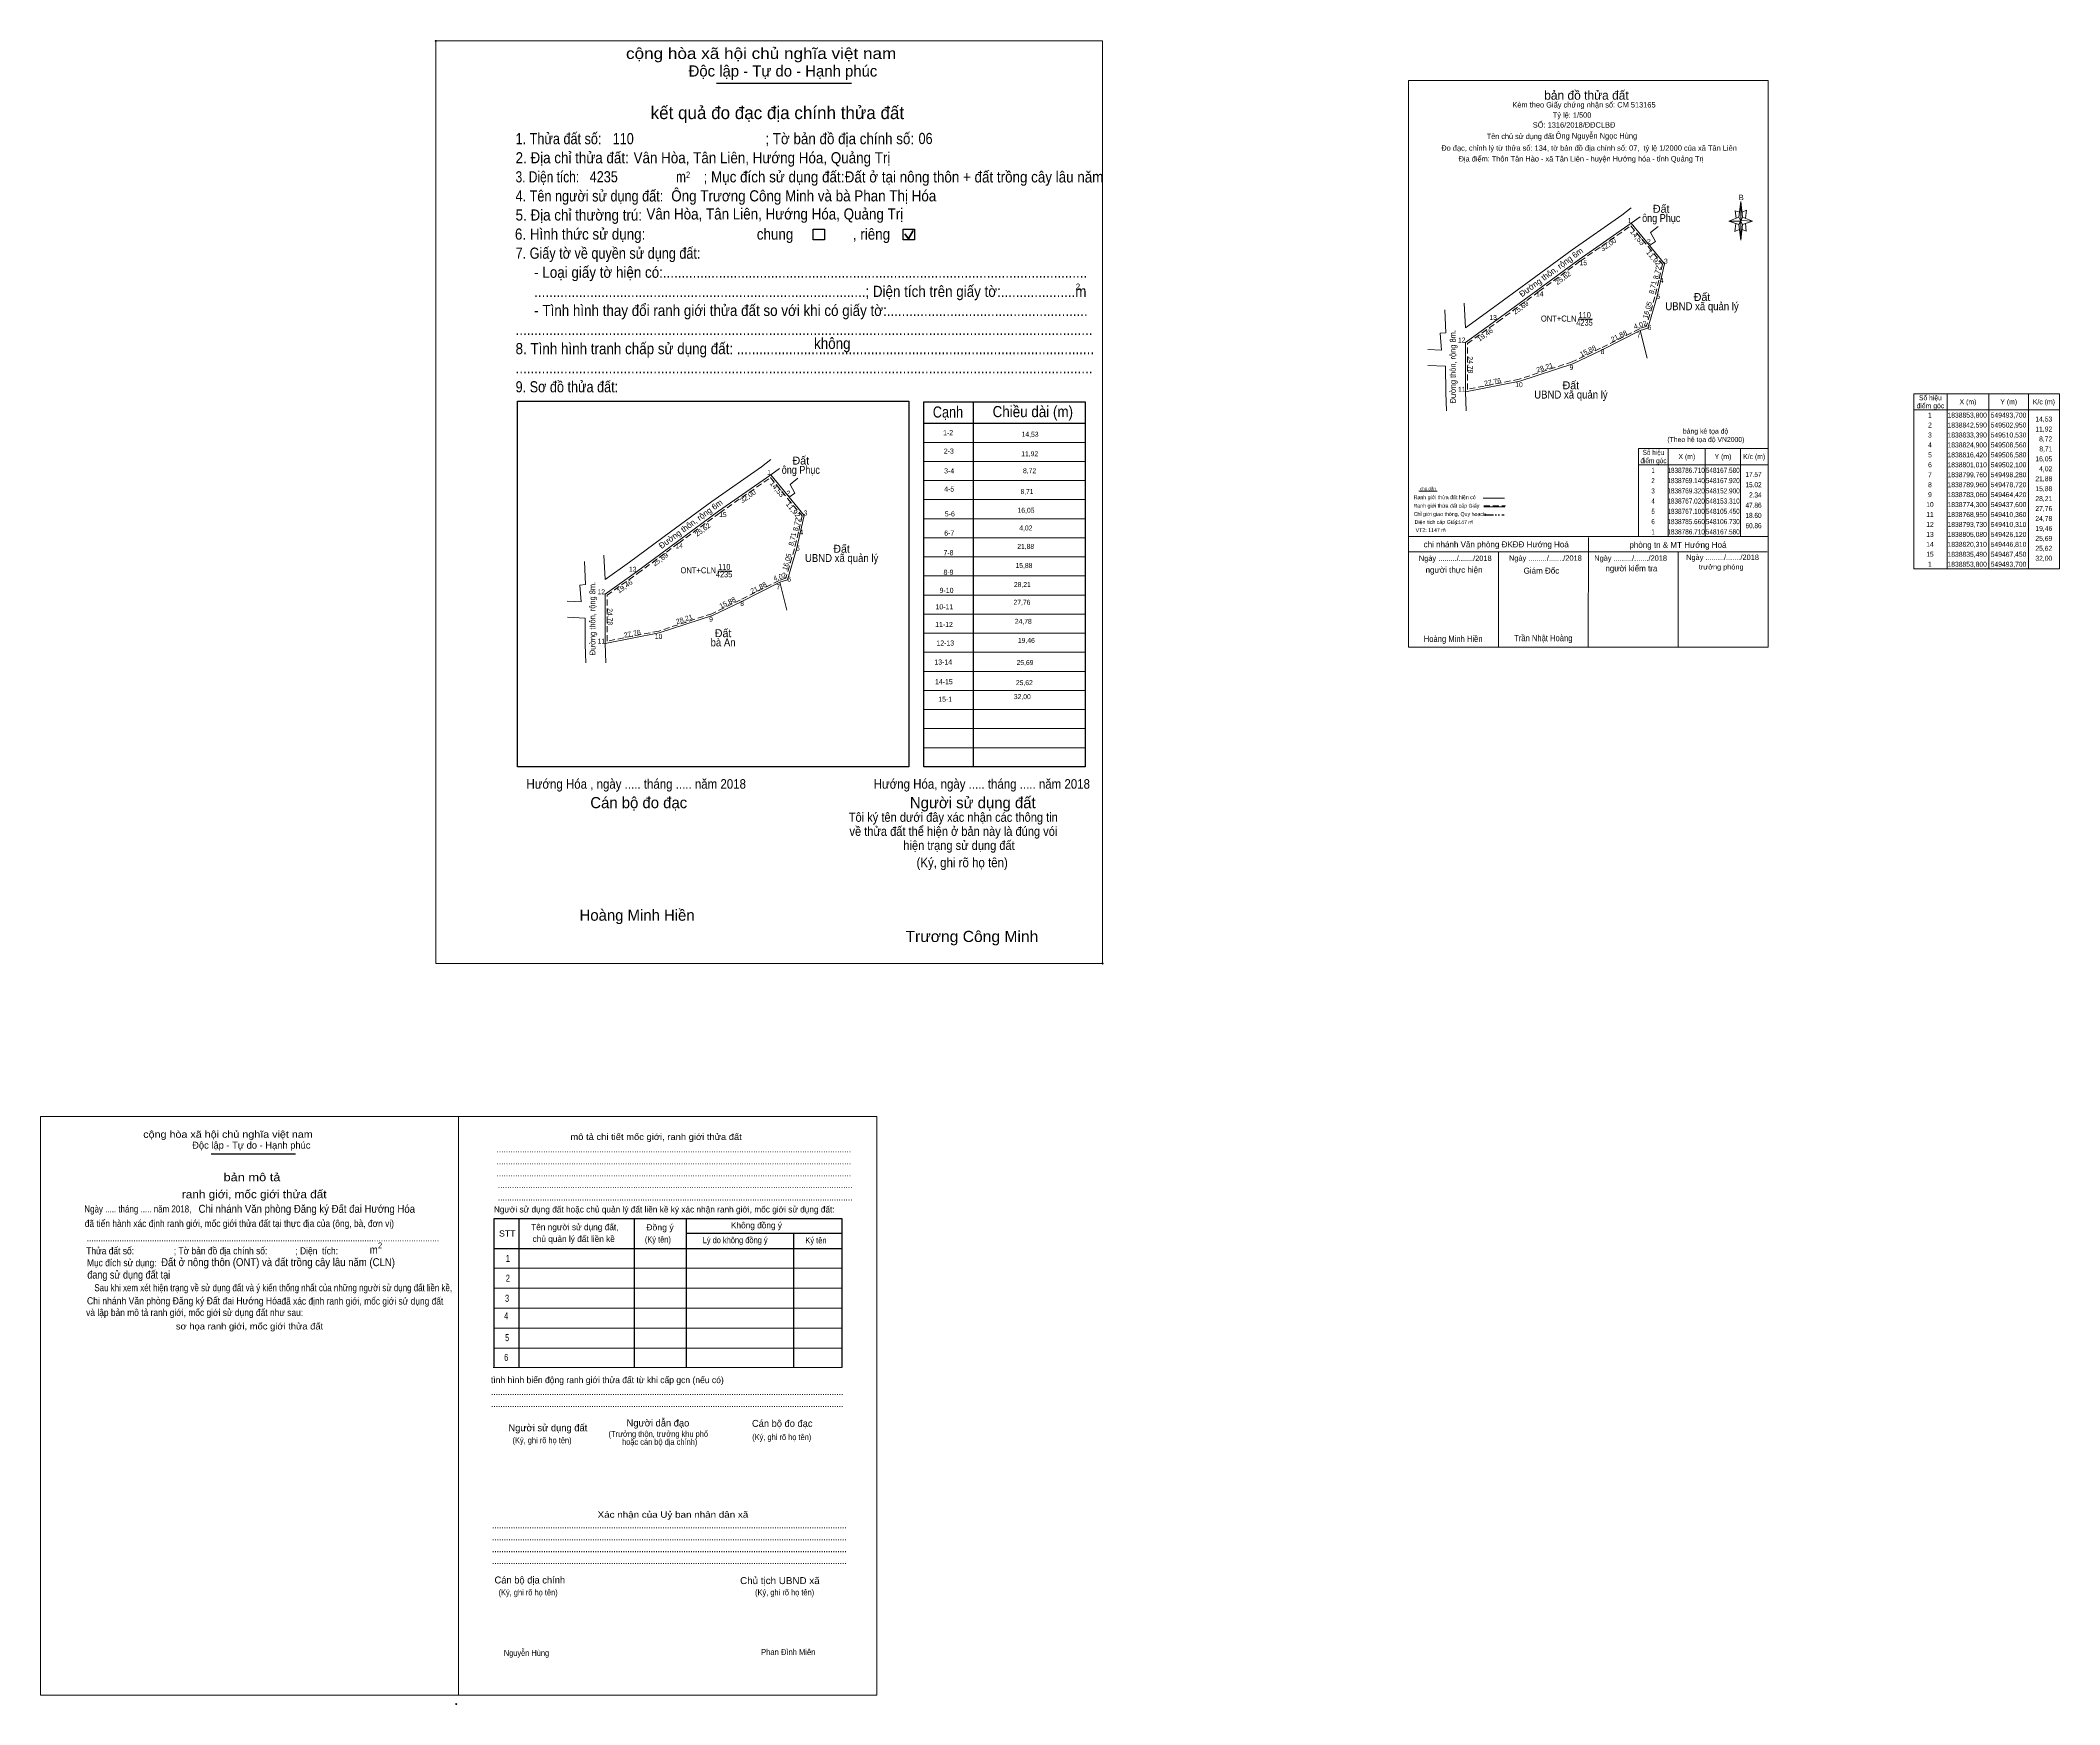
# Model space of a CAD drawing. Header units: metres. Extents: x 548693 to 549709, y 1838109 to 1838946.
import ezdxf
from ezdxf.enums import TextEntityAlignment as Align

# ---------------------------------------------------------------- set-up
doc = ezdxf.new("R2010")
doc.units = ezdxf.units.M
doc.header["$PDMODE"] = 32
doc.header["$PDSIZE"] = 0.5
doc.linetypes.add('DASH_DOUBLE_DOT', pattern=[9.2, 5, -1.2, 0.3, -1.2, 0.3, -1.2])
doc.linetypes.add('MEDIUM_DASHED', pattern=[4.5, 3, -1.5])
for name, color, linetype, lineweight in [('1', 7, 'MEDIUM_DASHED', 13), ('10', 7, 'Continuous', 13), ('15', 7, 'Continuous', 13), ('17', 7, 'Continuous', 13), ('18', 7, 'Continuous', 13), ('23', 7, 'Continuous', 13), ('28', 7, 'Continuous', 13), ('32', 7, 'Continuous', 13), ('6', 7, 'Continuous', 13), ('63', 7, 'Continuous', 13), ('7', 7, 'Continuous', 13), ('9', 7, 'Continuous', 13)]:
    doc.layers.add(name, color=color, linetype=linetype, lineweight=lineweight)
for name, color, linetype in [('25', 7, 'Continuous'), ('30', 7, 'Continuous'), ('61', 7, 'Continuous')]:
    doc.layers.add(name, color=color, linetype=linetype)

msp = doc.modelspace()

# ---------------------------------------------------------------- linework, layer by layer
at = {"layer": '1'}
for points in [[(549493.52, 1838852.45), (549502.18, 1838841.95), (549509.44, 1838833.14), (549507.59, 1838825.13), (549505.61, 1838816.67), (549501.29, 1838801.8), (549497.9, 1838800.69), (549478.28, 1838790.86), (549464.05, 1838783.99), (549437.35, 1838775.27), (549411.36, 1838770.17), (549411.31, 1838793.22), (549426.71, 1838804.27), (549447.4, 1838819.5), (549468.03, 1838834.68)], [(549060.64, 1838725.81), (549069.3, 1838715.31), (549076.56, 1838706.5), (549074.71, 1838698.49), (549072.73, 1838690.03), (549068.41, 1838675.16), (549065.02, 1838674.05), (549045.4, 1838664.22), (549031.17, 1838657.35), (549004.47, 1838648.63), (548978.48, 1838643.53), (548978.43, 1838666.58), (548993.83, 1838677.63), (549014.52, 1838692.86), (549035.15, 1838708.04)]]:
    msp.add_lwpolyline(points, close=True, dxfattribs=at)
at = {"layer": '10'}
for points in [[(549507.34, 1838852.1), (549503.46, 1838849.04), (549505.86, 1838844.55), (549502.95, 1838842.59)], [(549074.46, 1838725.46), (549070.58, 1838722.4), (549072.98, 1838717.91), (549070.07, 1838715.95)]]:
    msp.add_lwpolyline(points, dxfattribs=at)
at = {"layer": '15'}
for p, q in [((549391.33, 1838790.24), (549398.31, 1838789.88)), ((549391.37, 1838782.23), (549400.34, 1838781.77)), ((548958.45, 1838663.6), (548965.43, 1838663.24)), ((548958.49, 1838655.59), (548967.46, 1838655.13))]:
    msp.add_line(p, q, dxfattribs=at)
at = {"layer": '17'}
for p, q in [((549472.13, 1838640.38), (549472.17, 1838695.62)), ((549426.89, 1838640.42), (549426.93, 1838688.5)), ((549517.37, 1838640.34), (549517.41, 1838688.5))]:
    msp.add_line(p, q, dxfattribs=at)
at = {"layer": '18'}
for p, q in [((549498.16, 1838857.01), (549493.7, 1838853.8)), ((549409.74, 1838813.48), (549410.33, 1838801.12)), ((549399.92, 1838810.22), (549400.44, 1838798.63)), ((549397.65, 1838798.37), (549400.44, 1838798.63)), ((549397.65, 1838798.37), (549398.31, 1838789.88)), ((549410.31, 1838793.73), (549410.36, 1838768.95)), ((549498.28, 1838799.76), (549501.76, 1838785.79)), ((549400.34, 1838781.77), (549400.37, 1838768.64)), ((549400.37, 1838768.46), (549400.7, 1838759.29)), ((549410.36, 1838768.95), (549410.72, 1838759.31)), ((549065.28, 1838730.37), (549060.82, 1838727.16)), ((548967.04, 1838683.58), (548967.56, 1838671.99)), ((548976.86, 1838686.84), (548977.45, 1838674.48)), ((548964.77, 1838671.73), (548967.56, 1838671.99)), ((548964.77, 1838671.73), (548965.43, 1838663.24)), ((549065.4, 1838673.12), (549068.88, 1838659.15)), ((548977.43, 1838667.09), (548977.48, 1838642.31)), ((548967.46, 1838655.13), (548967.49, 1838642)), ((548967.49, 1838641.82), (548967.82, 1838632.65)), ((548977.48, 1838642.31), (548977.84, 1838632.67))]:
    msp.add_line(p, q, dxfattribs=at)
for points in [[(549493.7, 1838853.8), (549467.45, 1838835.49), (549446.81, 1838820.31), (549426.12, 1838805.08), (549410.31, 1838793.73)], [(549488.96, 1838857.81), (549463.96, 1838840.37), (549443.25, 1838825.14), (549422.59, 1838809.93), (549410.33, 1838801.12)], [(549498.28, 1838799.76), (549502.1, 1838801.01), (549506.58, 1838816.42), (549510.53, 1838833.39), (549502.95, 1838842.59), (549493.7, 1838853.8)], [(549498.28, 1838799.76), (549478.72, 1838789.96), (549464.42, 1838783.06), (549437.6, 1838774.3)], [(549056.08, 1838731.17), (549031.08, 1838713.73), (549010.37, 1838698.5), (548989.71, 1838683.29), (548977.45, 1838674.48)], [(549060.82, 1838727.16), (549034.57, 1838708.85), (549013.93, 1838693.67), (548993.24, 1838678.44), (548977.43, 1838667.09)], [(549065.4, 1838673.12), (549069.22, 1838674.37), (549073.7, 1838689.78), (549077.65, 1838706.75), (549070.07, 1838715.95), (549060.82, 1838727.16)], [(549065.4, 1838673.12), (549045.84, 1838663.32), (549031.54, 1838656.42), (549004.72, 1838647.66)]]:
    msp.add_lwpolyline(points, dxfattribs=at)
at = {"layer": '23'}
for p, q in [((549493.68, 1838861.52), (549488.96, 1838857.81)), ((549060.8, 1838734.88), (549056.08, 1838731.17))]:
    msp.add_line(p, q, dxfattribs=at)
at = {"layer": '28'}
for p, q in [((549547.89, 1838856.82), (549548.89, 1838864.62)), ((549547.89, 1838853.02), (549542.89, 1838854.82)), ((549549.69, 1838853.02), (549548.89, 1838845.22)), ((549549.69, 1838856.82), (549554.69, 1838854.82)), ((549551.29, 1838853.62), (549551.49, 1838849.82)), ((549551.49, 1838849.82), (549549.49, 1838850.62)), ((549386.85, 1838719.02), (549396.05, 1838719.02)), ((549419.17, 1838715.5), (549429.93, 1838715.5)), ((549419.57, 1838711.02), (549430.09, 1838711.02))]:
    msp.add_line(p, q, dxfattribs=at)
at = {"layer": '28', "linetype": 'MEDIUM_DASHED'}
msp.add_line((549419.57, 1838711.66), (549430.45, 1838711.66), dxfattribs=at)
at = {"layer": '28', "linetype": 'DASH_DOUBLE_DOT', "lineweight": 25}
msp.add_line((549419.37, 1838707.06), (549429.85, 1838707.06), dxfattribs=at)
at = {"layer": '28'}
for points in [[(549548.89, 1838864.62), (549549.69, 1838856.82), (549548.89, 1838854.82)], [(549548.89, 1838854.82), (549542.89, 1838854.82), (549547.89, 1838856.82), (549549.69, 1838853.02), (549554.69, 1838854.82), (549548.89, 1838855.02)], [(549548.89, 1838854.82), (549548.89, 1838845.22), (549547.89, 1838853.02)]]:
    msp.add_lwpolyline(points, close=True, dxfattribs=at)
for points in [[(549548.89, 1838854.82), (549547.89, 1838856.82), (549542.89, 1838854.82)], [(549546.29, 1838853.62), (549545.89, 1838849.62), (549548.09, 1838850.62)], [(549548.29, 1838859.22), (549546.09, 1838860.02), (549546.49, 1838856.22)], [(549548.89, 1838854.82), (549549.69, 1838853.02), (549554.69, 1838854.82)], [(549549.49, 1838859.22), (549551.69, 1838860.22), (549551.29, 1838856.22)]]:
    msp.add_lwpolyline(points, dxfattribs=at)
at = {"layer": '32'}
for p, q in [((549410.36, 1838768.95), (549437.6, 1838774.3)), ((548977.48, 1838642.31), (549004.72, 1838647.66))]:
    msp.add_line(p, q, dxfattribs=at)
at = {"layer": '6'}
for p, q in [((549381.69, 1838696.14), (549562.57, 1838696.14)), ((549381.69, 1838688.5), (549562.17, 1838688.5)), ((549562.57, 1838640.46), (549381.69, 1838640.46))]:
    msp.add_line(p, q, dxfattribs=at)
at = {"layer": '63'}
for p, q in [((549467.03, 1838805.42), (549474.15, 1838805.42)), ((549652.64, 1838767.92), (549652.64, 1838679.92)), ((549673.64, 1838767.92), (549673.64, 1838679.92)), ((549693.64, 1838767.92), (549693.64, 1838679.92)), ((549635.84, 1838759.92), (549709.24, 1838759.92)), ((549497.45, 1838732.24), (549562.57, 1838732.24)), ((549512.35, 1838740.5), (549512.35, 1838696.14)), ((549530.99, 1838740.5), (549530.99, 1838696.14)), ((549548.73, 1838740.5), (549548.73, 1838696.14)), ((549034.15, 1838678.78), (549041.27, 1838678.78))]:
    msp.add_line(p, q, dxfattribs=at)
for points in [[(549635.84, 1838767.92), (549709.24, 1838767.92), (549709.24, 1838679.92), (549635.84, 1838679.92)], [(549497.45, 1838740.5), (549562.57, 1838740.5), (549562.57, 1838696.14), (549497.45, 1838696.14)]]:
    msp.add_lwpolyline(points, close=True, dxfattribs=at)
at = {"layer": '7', "lineweight": 25}
for p, q in [((549033.56, 1838924.16), (549101.4, 1838924.16)), ((549033.56, 1838924.16), (549101.4, 1838924.16)), ((549162.68, 1838763.84), (549162.68, 1838580.32)), ((549162.68, 1838763.84), (549162.68, 1838580.32)), ((549137.88, 1838753.12), (549219, 1838753.12)), ((549137.88, 1838753.12), (549219, 1838753.12)), ((548779.22, 1838385.72), (548821.77, 1838385.72)), ((548934.11, 1838352.97), (548934.11, 1838278.25)), ((548992.14, 1838352.67), (548992.14, 1838278.25)), ((549018.33, 1838352.67), (549018.33, 1838278.25)), ((549018.33, 1838345.74), (549096.8, 1838345.74)), ((549072.21, 1838345.74), (549072.21, 1838278.25)), ((548921.51, 1838338.12), (549096.8, 1838338.12))]:
    msp.add_line(p, q, dxfattribs=at)
at = {"layer": '7', "lineweight": 35}
for p, q in [((549128.18, 1838848.32), (549130.09, 1838845.84)), ((549128.18, 1838848.32), (549130.09, 1838845.84)), ((549130.09, 1838845.84), (549132.41, 1838850)), ((549130.09, 1838845.84), (549132.41, 1838850))]:
    msp.add_line(p, q, dxfattribs=at)
at = {"layer": '7'}
for p, q in [((549137.88, 1838743.52), (549219, 1838743.52)), ((549137.88, 1838743.52), (549219, 1838743.52)), ((549137.88, 1838733.92), (549219, 1838733.92)), ((549137.88, 1838733.92), (549219, 1838733.92)), ((549137.88, 1838724.32), (549219, 1838724.32)), ((549137.88, 1838724.32), (549219, 1838724.32)), ((549137.88, 1838714.72), (549219, 1838714.72)), ((549137.88, 1838714.72), (549219, 1838714.72)), ((549137.88, 1838705.12), (549219, 1838705.12)), ((549137.88, 1838705.12), (549219, 1838705.12)), ((549137.88, 1838695.52), (549219, 1838695.52)), ((549137.88, 1838695.52), (549219, 1838695.52)), ((549137.88, 1838685.92), (549219, 1838685.92)), ((549137.88, 1838685.92), (549219, 1838685.92)), ((549137.88, 1838676.32), (549219, 1838676.32)), ((549137.88, 1838666.72), (549219, 1838666.72)), ((549137.88, 1838666.72), (549219, 1838666.72)), ((549137.88, 1838657.12), (549219, 1838657.12)), ((549137.88, 1838657.12), (549219, 1838657.12)), ((549137.88, 1838647.52), (549219, 1838647.52)), ((549137.88, 1838647.52), (549219, 1838647.52)), ((549137.88, 1838637.92), (549219, 1838637.92)), ((549137.88, 1838637.92), (549219, 1838637.92)), ((549137.88, 1838628.32), (549219, 1838628.32)), ((549137.88, 1838628.32), (549219, 1838628.32)), ((549137.88, 1838618.72), (549219, 1838618.72)), ((549137.88, 1838618.72), (549219, 1838618.72)), ((549137.88, 1838609.12), (549219, 1838609.12)), ((549137.88, 1838609.12), (549219, 1838609.12)), ((549137.88, 1838599.52), (549219, 1838599.52)), ((549137.88, 1838599.52), (549219, 1838599.52)), ((549137.88, 1838589.92), (549219, 1838589.92)), ((549137.88, 1838589.92), (549219, 1838589.92)), ((548921.51, 1838328.09), (549096.8, 1838328.09)), ((548921.51, 1838318.05), (549096.8, 1838318.05)), ((548921.51, 1838308.02), (549096.8, 1838308.02)), ((548921.51, 1838297.98), (549096.8, 1838297.98)), ((548921.51, 1838287.95), (549096.8, 1838287.95)), ((548921.2, 1838278.25), (549096.49, 1838278.25))]:
    msp.add_line(p, q, dxfattribs=at)
for points in [[(548892.26, 1838945.44), (549227.73, 1838945.44), (549227.73, 1838481.44), (548892.26, 1838481.44)], [(548892.26, 1838945.44), (549227.73, 1838945.44), (549227.73, 1838481.44), (548892.26, 1838481.44)], [(548693.35, 1838404.36), (548903.73, 1838404.36), (548903.73, 1838113.39), (548693.35, 1838113.39)], [(548903.73, 1838404.36), (549114.11, 1838404.36), (549114.11, 1838113.38), (548903.73, 1838113.38)], [(548903.73, 1838404.36), (549114.1, 1838404.36), (549114.1, 1838113.38), (548903.73, 1838113.38)]]:
    msp.add_lwpolyline(points, close=True, dxfattribs=at)
at = {"layer": '7', "lineweight": 25}
for points in [[(549082.1, 1838850.8), (549087.86, 1838850.8), (549087.86, 1838845.43), (549082.1, 1838845.43)], [(549082.1, 1838850.8), (549087.86, 1838850.8), (549087.86, 1838845.43), (549082.1, 1838845.43)], [(549127.43, 1838850.8), (549133.19, 1838850.8), (549133.19, 1838845.43), (549127.43, 1838845.43)], [(549127.43, 1838850.8), (549133.19, 1838850.8), (549133.19, 1838845.43), (549127.43, 1838845.43)], [(548933.4, 1838764.16), (549130.2, 1838764.16), (549130.2, 1838580.32), (548933.4, 1838580.32)], [(548933.4, 1838764.16), (549130.2, 1838764.16), (549130.2, 1838580.32), (548933.4, 1838580.32)], [(549137.88, 1838763.84), (549219, 1838763.84), (549219, 1838580.32), (549137.88, 1838580.32)], [(549137.88, 1838763.84), (549219, 1838763.84), (549219, 1838580.32), (549137.88, 1838580.32)]]:
    msp.add_lwpolyline(points, close=True, dxfattribs=at)
msp.add_lwpolyline([(549096.8, 1838278.25), (549096.8, 1838352.97), (548921.51, 1838352.97), (548921.51, 1838278.25)], dxfattribs=at)
at = {"layer": '7'}
for p in [(548892.26, 1838945.44), (549227.73, 1838481.44), (548902.6, 1838108.89)]:
    msp.add_point(p, dxfattribs=at)
at = {"layer": '9'}
msp.add_lwpolyline([(549381.69, 1838925.46), (549562.57, 1838925.46), (549562.57, 1838640.46), (549381.69, 1838640.46)], close=True, dxfattribs=at)

# ---------------------------------------------------------------- texts
at = {"layer": '1'}
for s, width, p in [('ONT+CLN', 0.95, (549457.21, 1838804.3)), ('4235', 0.85, (549470.215, 1838802.26)), ('110', 0.85, (549470.31, 1838806.01)), ('ONT+CLN', 0.95, (549024.33, 1838677.66)), ('110', 0.85, (549037.43, 1838679.37)), ('4235', 0.85, (549037.335, 1838675.62))]:
    msp.add_text(s, height=3, dxfattribs=dict(at, width=width)).set_placement(p, align=Align.CENTER)
for s, height, width, p in [('Hướng Hóa , ngày ..... tháng ..... năm 2018', 4.8, 0.9, (548937.91, 1838569.31)), ('Trương Công Minh', 5.6, 1.05, (549128.61, 1838492.21))]:
    msp.add_text(s, height=height, dxfattribs=dict(at, width=width)).set_placement(p)
msp.add_text('Hoàng Minh Hiền', height=5.6, dxfattribs=at).set_placement((548964.63, 1838502.91))
at = {"layer": '15'}
for p in [(549454.266, 1838827.876), (549021.386, 1838701.236)]:
    msp.add_text('Đường thôn, rộng 6m', height=3, rotation=36.331, dxfattribs=at).set_placement(p, align=Align.CENTER)
at = {"layer": '15', "width": 0.9}
for p in [(549405.465, 1838781.532), (548972.585, 1838654.892)]:
    msp.add_text('Đường thôn, rộng 8m.', height=3, rotation=90.116, dxfattribs=at).set_placement(p, align=Align.CENTER)
at = {"layer": '17'}
for s, width, p in [('Nguyễn Hùng', 0.9, (548926.51, 1838133.13)), ('Phan Đình Miên', 0.95, (549055.95, 1838133.57))]:
    msp.add_text(s, height=3, dxfattribs=dict(at, width=width)).set_placement(p)
at = {"layer": '25', "width": 0.9}
for s, height, p in [('Chi nhánh Văn phòng Đăng ký Đất đai Hướng Hóa', 4, (548772.95, 1838356.01)), ('Đất ở nông thôn (ONT) và đất trồng cây lâu năm (CLN)', 4, (548754.07, 1838329.17)), ('Chi nhánh Văn phòng Đăng ký Đất đai Hướng Hóa', 3.6, (548716.79, 1838309.93))]:
    msp.add_text(s, height=height, dxfattribs=at).set_placement(p)
at = {"layer": '28'}
for s, height, width, p in [('Kèm theo Giấy chứng nhận số: CM 513165', 2.72, 0.9, (549469.95, 1838911.94)), ('SỐ: 1316/2018/ĐĐCLBĐ', 2.72, 0.9, (549464.965, 1838901.82)), ('Tỷ lệ: 1/500', 2.7, 0.9, (549463.955, 1838906.78)), ('Đo đạc, chỉnh lý từ thửa số: 134, tờ bản đồ địa chính số: 07,  tỷ lệ 1/2000 của xã Tân Liên', 2.72, 0.9, (549472.5, 1838890.18)), ('Tên chủ sử dụng đất :', 2.7, 0.85, (549438.96, 1838896.1)), ('Địa điểm: Thôn Tân Hào - xã Tân Liên - huyện Hướng hóa - tỉnh Quảng Trị', 2.7, 0.9, (549468.495, 1838884.78)), ('B', 2.755, 0.8, (549549.095, 1838865.34)), ('(Theo hệ tọa độ VN2000)', 2.5, 0.9, (549531.275, 1838743.7)), ('chú dẫn', 1.6, 1.05, (549391.465, 1838719.42)), ('Ranh giới thửa đất cấp Giấy', 1.92, 0.9, (549400.74, 1838710.66)), ('Ranh giới thửa đất hiện có ', 1.92, 0.9, (549400.23, 1838714.94)), (' VT2: 1147 m ', 1.92, 0.9, (549392.8, 1838698.42)), ('Diện tích cấp Giấy: ', 1.92, 0.9, (549396.245, 1838702.5)), ('Chỉ giới giao thông, Quy hoạch', 1.92, 0.9, (549402.425, 1838706.5)), ('2', 1.229, 0.8, (549399.5, 1838699.26)), ('1147 m ', 1.92, 0.85, (549409.945, 1838702.38)), ('2', 1.229, 0.8, (549413.7, 1838703.06))]:
    msp.add_text(s, height=height, dxfattribs=dict(at, width=width)).set_placement(p, align=Align.CENTER)
for s, height, p in [('bản đồ thửa đất', 4.5, (549471.19, 1838915.86)), ('bản đồ thửa đất', 4.5, (549471.19, 1838915.86)), ('bảng kê tọa độ', 2.5, (549531.12, 1838747.92))]:
    msp.add_text(s, height=height, dxfattribs=at).set_placement(p, align=Align.CENTER)
at = {"layer": '28', "width": 0.9}
msp.add_text('Ông Nguyễn Ngọc Hùng', height=2.88, dxfattribs=at).set_placement((549455.65, 1838896.26))
at = {"layer": '30'}
for s, width, p in [('1-2', 0.85, (549152.55, 1838747.11)), ('1-2', 0.85, (549152.55, 1838747.11)), ('3-4', 0.9, (549153.12, 1838727.91)), ('3-4', 0.9, (549153.12, 1838727.91)), ('2-3', 0.85, (549152.9, 1838737.83)), ('2-3', 0.85, (549152.9, 1838737.83)), ('4-5', 0.85, (549153.1, 1838718.75)), ('4-5', 0.85, (549153.1, 1838718.75)), ('5-6', 0.85, (549153.43, 1838706.27)), ('5-6', 0.85, (549153.43, 1838706.27)), ('6-7', 0.85, (549153.12, 1838696.59)), ('7-8', 0.85, (549152.74, 1838686.74)), ('9-10', 0.85, (549152.74, 1838667.79)), ('8-9', 0.85, (549152.74, 1838676.89)), ('10-11', 0.85, (549152.58, 1838659.53)), ('11-12', 0.85, (549152.43, 1838650.64)), ('12-13', 0.85, (549153.06, 1838641.29)), ('13-14', 0.85, (549152.04, 1838631.75)), ('14-15', 0.85, (549152.38, 1838621.88)), ('15-1', 0.85, (549152.04, 1838613.03))]:
    msp.add_text(s, height=2.56, dxfattribs=dict(at, width=width)).set_placement(p, align=Align.RIGHT)
at = {"layer": '6', "width": 0.9}
for s, p in [('Đất ở tại nông thôn + đất trồng cây lâu năm', (549098.03, 1838874.23)), ('Ông Trương Công Minh và bà Phan Thị Hóa', (549010.75, 1838864.71))]:
    msp.add_text(s, height=5.6, dxfattribs=at).set_placement(p)
at = {"layer": '6'}
for s, p in [('chi nhánh Văn phòng ĐKĐĐ Hướng Hoá', (549425.79, 1838690.7)), ('phòng tn & MT Hướng Hoá', (549517.21, 1838690.46)), ('người thực hiện', (549404.59, 1838677.9)), ('Giám Đốc', (549448.54, 1838677.46)), ('người kiểm tra', (549493.79, 1838678.62))]:
    msp.add_text(s, height=3.015, dxfattribs=at).set_placement(p, align=Align.CENTER)
for s, height, width, p in [('Ngày ........./......./2018', 2.71, 0.9, (549405.175, 1838683.86)), ('Ngày ........./......./2018', 2.71, 0.9, (549450.535, 1838683.94)), ('Ngày ........./......./2018', 2.71, 0.9, (549493.415, 1838683.94)), ('Ngày ........./......./2018', 2.71, 0.9, (549539.655, 1838684.34)), ('trưởng phòng', 2.51, 1.1, (549538.98, 1838679.58)), ('Hoàng Minh Hiền', 3.18, 0.9, (549404.125, 1838643.1)), ('Trần Nhật Hoàng', 3.176, 0.9, (549449.47, 1838643.5))]:
    msp.add_text(s, height=height, dxfattribs=dict(at, width=width)).set_placement(p, align=Align.CENTER)
at = {"layer": '61'}
for p in [(549508.81, 1838858.99), (549529.33, 1838814.63), (549463.36, 1838770.21), (549075.93, 1838732.35), (549096.45, 1838687.99), (549036.82, 1838645.54)]:
    msp.add_text('Đất', height=4, dxfattribs=at).set_placement(p, align=Align.CENTER)
for s, width, p in [('ông Phục', 0.85, (549508.81, 1838854.33)), ('UBND xã quản lý', 0.9, (549529.335, 1838809.97)), ('UBND xã quản lý', 0.9, (549463.365, 1838765.55)), ('ông Phục', 0.85, (549075.93, 1838727.69)), ('UBND xã quản lý', 0.9, (549096.455, 1838683.33)), ('bà An', 0.9, (549036.825, 1838640.88))]:
    msp.add_text(s, height=4, dxfattribs=dict(at, width=width)).set_placement(p, align=Align.CENTER)
at = {"layer": '63'}
for s, height, width, p in [(' 1', 2.5, 0.75, (549493.7, 1838853.8)), (' 2', 2.5, 0.85, (549503.52, 1838843.32)), (' 15', 2.5, 0.85, (549471.53, 1838832.6)), (' 3', 2.5, 0.8, (549512.08, 1838833.39)), (' 4', 2.5, 0.85, (549509.95, 1838823.67)), (' 14', 2.5, 0.85, (549449.53, 1838816.9)), (' 5', 2.5, 0.8, (549508.3, 1838815.69)), (' 13', 2.5, 0.85, (549426.12, 1838805.08)), (' 6', 2.5, 0.85, (549503.9, 1838800.1)), (' 12', 2.5, 0.85, (549410.31, 1838793.73)), (' 7', 2.5, 0.8, (549498.37, 1838796.24)), (' 9', 2.5, 0.85, (549464.58, 1838779.95)), (' 8', 2.5, 0.8, (549480.19, 1838787.91)), (' 11', 2.5, 0.8, (549410.36, 1838768.95)), (' 10', 2.5, 0.85, (549439.15, 1838771.28)), ('14,53', 2.5, 0.85, (549705.54, 1838753.97)), ('11,92', 2.5, 0.85, (549705.54, 1838748.97)), ('14,53', 2.5, 0.85, (549195.53, 1838746.32)), ('8,72', 2.5, 0.85, (549705.54, 1838743.97)), ('8,71', 2.5, 0.8, (549705.54, 1838738.97)), ('11,92', 2.5, 0.85, (549195.36, 1838736.56)), ('8,72', 2.5, 0.85, (549194.34, 1838727.99)), ('16,05', 2.5, 0.85, (549705.54, 1838733.97)), ('4,02', 2.5, 0.85, (549705.54, 1838728.97)), (' 1', 2.5, 0.75, (549060.82, 1838727.16)), ('17.57', 2.578, 0.75, (549559.29, 1838726.1)), ('15.02', 2.578, 0.75, (549559.3, 1838720.94)), ('21,88', 2.5, 0.85, (549705.54, 1838723.97)), ('15,88', 2.5, 0.85, (549705.54, 1838718.97)), (' 2', 2.5, 0.85, (549070.64, 1838716.68)), ('16,05', 2.5, 0.85, (549193.49, 1838708.11)), ('8,71', 2.5, 0.8, (549192.98, 1838717.53)), ('47.86', 2.578, 0.75, (549559.3, 1838710.62)), ('2.34', 2.578, 0.75, (549559.3, 1838715.78)), ('28,21', 2.5, 0.85, (549705.54, 1838713.97)), ('27,76', 2.5, 0.85, (549705.54, 1838708.97)), (' 15', 2.5, 0.85, (549038.65, 1838705.96)), (' 3', 2.5, 0.8, (549079.2, 1838706.75)), ('4,02', 2.5, 0.85, (549192.47, 1838699.2)), ('60.86', 2.578, 0.75, (549559.3, 1838700.32)), ('18.60', 2.578, 0.75, (549559.29, 1838705.48)), ('24,78', 2.5, 0.85, (549705.54, 1838703.97)), ('19,46', 2.5, 0.85, (549705.54, 1838698.97)), (' 14', 2.5, 0.85, (549016.65, 1838690.26)), (' 5', 2.5, 0.8, (549075.42, 1838689.05)), (' 4', 2.5, 0.85, (549077.07, 1838697.03)), ('21,88', 2.5, 0.85, (549193.32, 1838689.94)), ('25,69', 2.5, 0.85, (549705.54, 1838693.97)), ('25,62', 2.5, 0.85, (549705.54, 1838688.97)), (' 13', 2.5, 0.85, (548993.24, 1838678.44)), ('15,88', 2.5, 0.85, (549192.46, 1838680.34)), ('32,00', 2.5, 0.85, (549705.54, 1838683.97)), (' 12', 2.5, 0.85, (548977.43, 1838667.09)), (' 7', 2.5, 0.8, (549065.49, 1838669.6)), (' 6', 2.5, 0.85, (549071.02, 1838673.46)), ('28,21', 2.5, 0.85, (549191.62, 1838670.75)), (' 8', 2.5, 0.8, (549047.31, 1838661.27)), ('27,76', 2.5, 0.85, (549191.45, 1838661.84)), (' 9', 2.5, 0.85, (549031.7, 1838653.31)), ('24,78', 2.5, 0.85, (549192.12, 1838652.24)), (' 11', 2.5, 0.8, (548977.48, 1838642.31)), (' 10', 2.5, 0.85, (549006.27, 1838644.64)), ('19,46', 2.5, 0.85, (549193.66, 1838642.65)), ('25,69', 2.5, 0.85, (549192.98, 1838631.52)), ('25,62', 2.5, 0.85, (549192.64, 1838621.41)), ('32,00', 2.5, 0.85, (549191.62, 1838614.37))]:
    msp.add_text(s, height=height, dxfattribs=dict(at, width=width)).set_placement(p, align=Align.RIGHT)
for s, rotation, width, p in [('32,00', 34.897, 1.05, (549482.91, 1838841.944)), ('14,53', 309.528, 1.1, (549495.875, 1838845.856)), ('11,92', 309.486, 1.1, (549503.962, 1838835.465)), ('25,62', 36.333, 1.05, (549460.164, 1838825.185)), ('8,71', 76.857, 0.9, (549505.755, 1838821.191)), ('8,72', 76.936, 0.95, (549507.901, 1838828.602)), ('25,69', 36.357, 1.05, (549438.849, 1838810.296)), ('16,05', 73.79, 0.95, (549502.972, 1838809.721)), ('19,46', 35.675, 1.05, (549420.911, 1838796.645)), ('24,78', 270.116, 0.85, (549411.567, 1838782.483)), ('28,21', 18.088, 0.95, (549450.577, 1838780.041)), ('27,76', 11.112, 0.9, (549424.229, 1838772.726)), ('14,53', 309.528, 1.1, (549062.995, 1838719.216)), ('32,00', 34.897, 1.05, (549050.03, 1838715.304)), ('11,92', 309.486, 1.1, (549071.082, 1838708.825)), ('25,62', 36.333, 1.05, (549027.284, 1838698.545)), ('8,72', 76.936, 0.95, (549075.021, 1838701.962)), ('8,71', 76.857, 0.9, (549072.875, 1838694.551)), ('25,69', 36.357, 1.05, (549005.969, 1838683.656)), ('16,05', 73.79, 0.95, (549070.092, 1838683.081)), ('19,46', 35.675, 1.05, (548988.031, 1838670.005)), ('24,78', 270.116, 0.85, (548978.687, 1838655.843)), ('27,76', 11.112, 0.9, (548991.349, 1838646.086)), ('28,21', 18.088, 0.95, (549017.697, 1838653.401))]:
    msp.add_text(s, height=2.5, rotation=rotation, dxfattribs=dict(at, width=width)).set_placement(p, align=Align.CENTER)
for s, rotation, p in [('4,02', 18.119, (549498.611, 1838801.412)), ('15,88', 25.758, (549472.462, 1838788.4)), ('21,88', 26.612, (549488.085, 1838795.886)), ('21,88', 26.612, (549055.205, 1838669.246)), ('4,02', 18.119, (549065.731, 1838674.772)), ('15,88', 25.758, (549039.582, 1838661.76))]:
    msp.add_text(s, height=2.5, rotation=rotation, dxfattribs=at).set_placement(p, align=Align.CENTER)
for s, height, width, p in [('điểm góc', 2.5, 0.9, (549644.24, 1838760.67)), ('Số hiệu', 2.5, 0.85, (549644.24, 1838764.67)), ('X (m)', 2.5, 0.95, (549663.14, 1838762.67)), ('Y (m)', 2.5, 0.95, (549683.635, 1838762.67)), ('K/c (m)', 2.5, 0.95, (549701.34, 1838762.67)), (' 2', 2.5, 0.85, (549643.54, 1838750.97)), (' 1', 2.5, 0.75, (549643.535, 1838755.97)), ('1838853,800', 2.5, 0.85, (549662.74, 1838755.97)), ('1838842,590', 2.5, 0.85, (549662.74, 1838750.97)), ('549493,700', 2.5, 0.85, (549683.545, 1838755.97)), ('549502,950', 2.5, 0.85, (549683.545, 1838750.97)), (' 4', 2.5, 0.85, (549643.535, 1838740.97)), (' 3', 2.5, 0.8, (549643.54, 1838745.97)), ('1838833,390', 2.5, 0.85, (549662.74, 1838745.97)), ('1838824,900', 2.5, 0.85, (549662.74, 1838740.97)), ('549510,530', 2.5, 0.85, (549683.545, 1838745.97)), ('549508,560', 2.5, 0.85, (549683.545, 1838740.97)), ('điểm góc', 2.578, 0.75, (549504.905, 1838733.02)), ('Số hiệu', 2.578, 0.75, (549504.91, 1838737.16)), (' 1', 2.578, 0.65, (549504.295, 1838728.16)), ('1838786.710', 2.578, 0.75, (549521.31, 1838728.16)), ('X (m)', 2.578, 0.8, (549521.7, 1838735.1)), ('548167.580', 2.578, 0.75, (549539.78, 1838728.16)), ('Y (m)', 2.578, 0.8, (549539.87, 1838735.1)), ('K/c (m)', 2.578, 0.8, (549555.57, 1838735.1)), (' 5', 2.5, 0.8, (549643.54, 1838735.97)), (' 6', 2.5, 0.85, (549643.54, 1838730.97)), ('1838816,420', 2.5, 0.85, (549662.74, 1838735.97)), ('1838801,010', 2.5, 0.85, (549662.74, 1838730.97)), ('549506,580', 2.5, 0.85, (549683.545, 1838735.97)), ('549502,100', 2.5, 0.85, (549683.545, 1838730.97)), (' 3', 2.578, 0.7, (549504.295, 1838717.84)), (' 2', 2.578, 0.7, (549504.29, 1838723)), ('1838769.140', 2.578, 0.75, (549521.31, 1838723)), ('1838769.320', 2.578, 0.75, (549521.31, 1838717.84)), ('548167.920', 2.578, 0.75, (549539.78, 1838723)), ('548152.900', 2.578, 0.75, (549539.78, 1838717.84)), (' 8', 2.5, 0.8, (549643.54, 1838720.97)), (' 7', 2.5, 0.8, (549643.54, 1838725.97)), ('1838799,760', 2.5, 0.85, (549662.74, 1838725.97)), ('1838789,960', 2.5, 0.85, (549662.74, 1838720.97)), ('549498,280', 2.5, 0.85, (549683.545, 1838725.97)), ('549478,720', 2.5, 0.85, (549683.545, 1838720.97)), (' 4', 2.578, 0.7, (549504.275, 1838712.7)), (' 5', 2.578, 0.7, (549504.295, 1838707.54)), ('1838767.020', 2.578, 0.75, (549521.31, 1838712.7)), ('1838767.100', 2.578, 0.75, (549521.31, 1838707.54)), ('548153.310', 2.578, 0.75, (549539.78, 1838712.7)), ('548105.450', 2.578, 0.75, (549539.78, 1838707.54)), (' 10', 2.5, 0.85, (549643.535, 1838710.97)), (' 9', 2.5, 0.85, (549643.535, 1838715.97)), ('1838783,060', 2.5, 0.85, (549662.74, 1838715.97)), ('1838774,300', 2.5, 0.85, (549662.74, 1838710.97)), ('549464,420', 2.5, 0.85, (549683.545, 1838715.97)), ('549437,600', 2.5, 0.85, (549683.545, 1838710.97)), (' 6', 2.578, 0.7, (549504.29, 1838702.38)), ('1838785.660', 2.578, 0.75, (549521.31, 1838702.38)), ('548106.730', 2.578, 0.75, (549539.78, 1838702.38)), (' 12', 2.5, 0.85, (549643.54, 1838700.97)), (' 11', 2.5, 0.8, (549643.535, 1838705.97)), ('1838768,950', 2.5, 0.85, (549662.74, 1838705.97)), ('1838793,730', 2.5, 0.85, (549662.74, 1838700.97)), ('549410,360', 2.5, 0.85, (549683.545, 1838705.97)), ('549410,310', 2.5, 0.85, (549683.545, 1838700.97)), (' 1', 2.578, 0.65, (549504.295, 1838697.22)), ('1838786.710', 2.578, 0.75, (549521.31, 1838697.22)), ('548167.580', 2.578, 0.75, (549539.78, 1838697.22)), (' 14', 2.5, 0.85, (549643.535, 1838690.97)), (' 13', 2.5, 0.85, (549643.54, 1838695.97)), ('1838805,080', 2.5, 0.85, (549662.74, 1838695.97)), ('1838820,310', 2.5, 0.85, (549662.74, 1838690.97)), ('549426,120', 2.5, 0.85, (549683.545, 1838695.97)), ('549446,810', 2.5, 0.85, (549683.545, 1838690.97)), (' 15', 2.5, 0.85, (549643.54, 1838685.97)), (' 1', 2.5, 0.75, (549643.535, 1838680.97)), ('1838835,490', 2.5, 0.85, (549662.74, 1838685.97)), ('1838853,800', 2.5, 0.85, (549662.74, 1838680.97)), ('549467,450', 2.5, 0.85, (549683.545, 1838685.97)), ('549493,700', 2.5, 0.85, (549683.545, 1838680.97))]:
    msp.add_text(s, height=height, dxfattribs=dict(at, width=width)).set_placement(p, align=Align.CENTER)
at = {"layer": '7'}
for s, height, width, p in [('cộng hòa xã hội chủ nghĩa việt nam', 5.6, 1.15, (548987.99, 1838936.35)), ('cộng hòa xã hội chủ nghĩa việt nam', 5.6, 1.15, (548987.99, 1838936.35)), ('1. Thửa đất số:', 5.6, 0.85, (548932.43, 1838893.47)), ('1. Thửa đất số:', 5.6, 0.85, (548932.43, 1838893.47)), ('110', 5.6, 0.85, (548981.27, 1838893.47)), ('; Tờ bản đồ địa chính số:', 5.6, 0.9, (549058.07, 1838893.47)), ('; Tờ bản đồ địa chính số:', 5.6, 0.9, (549058.07, 1838893.47)), ('06', 5.6, 0.85, (549135.15, 1838893.55)), ('2. Địa chỉ thửa đất:', 5.6, 0.9, (548932.43, 1838883.87)), ('2. Địa chỉ thửa đất:', 5.6, 0.9, (548932.43, 1838883.87)), ('Vân Hòa, Tân Liên, Hướng Hóa, Quảng Trị', 5.6, 0.9, (548991.79, 1838883.87)), ('3. Diện tích:', 5.6, 0.8, (548932.43, 1838874.27)), ('3. Diện tích:', 5.6, 0.8, (548932.43, 1838874.27)), ('4235', 5.6, 0.85, (548969.71, 1838874.31)), ('m', 5.6, 0.8, (549013.15, 1838874.27)), ('m', 5.6, 0.8, (549013.15, 1838874.27)), ('2', 3.2, 0.8, (549018.19, 1838876.51)), ('2', 3.2, 0.8, (549018.19, 1838876.51)), ('; Mục đích sử dụng đất:', 5.6, 0.9, (549027.03, 1838874.27)), ('; Mục đích sử dụng đất:', 5.6, 0.9, (549027.03, 1838874.27)), ('4. Tên người sử dụng đất:', 5.6, 0.85, (548932.43, 1838864.67)), ('4. Tên người sử dụng đất:', 5.6, 0.85, (548932.43, 1838864.67)), ('5. Địa chỉ thường trú:', 5.6, 0.9, (548932.43, 1838855.07)), ('5. Địa chỉ thường trú:', 5.6, 0.9, (548932.43, 1838855.07)), ('Vân Hòa, Tân Liên, Hướng Hóa, Quảng Trị', 5.6, 0.9, (548998.25, 1838855.61)), ('6. Hình thức sử dụng:', 5.6, 0.9, (548932.11, 1838845.47)), ('6. Hình thức sử dụng:', 5.6, 0.9, (548932.11, 1838845.47)), ('chung                , riêng', 5.6, 0.9, (549053.79, 1838845.47)), ('chung                , riêng', 5.6, 0.9, (549053.79, 1838845.47)), ('7. Giấy tờ về quyền sử dụng đất:', 5.6, 0.85, (548932.43, 1838835.87)), ('7. Giấy tờ về quyền sử dụng đất:', 5.6, 0.85, (548932.43, 1838835.87)), ('     - Loại giấy tờ hiện có:..................................................................................................................', 5.6, 0.9, (548932.43, 1838826.27)), ('     .........................................................................................; Diện tích trên giấy tờ:....................m', 5.6, 0.9, (548932.43, 1838816.67)), ('     .........................................................................................; Diện tích trên giấy tờ:....................m', 5.6, 0.9, (548932.43, 1838816.67)), ('2', 3.2, 0.8, (549214.35, 1838820.19)), ('2', 3.2, 0.8, (549214.35, 1838820.19)), ('     - Tình hình thay đổi ranh giới thửa đất so với khi có giấy tờ:......................................................', 5.6, 0.9, (548932.43, 1838807.07)), ('8. Tình hình tranh chấp sử dụng đất: ................................................................................................', 5.6, 0.9, (548932.43, 1838787.87)), ('8. Tình hình tranh chấp sử dụng đất: ................................................................................................', 5.6, 0.9, (548932.43, 1838787.87)), ('...........................................................................................................................................................', 5.6, 0.9, (548932.43, 1838797.47)), ('không', 5.6, 0.9, (549082.59, 1838790.51)), ('không', 5.6, 0.9, (549082.59, 1838790.51)), ('9. Sơ đồ thửa đất:', 5.6, 0.85, (548932.43, 1838768.67)), ('9. Sơ đồ thửa đất:', 5.6, 0.85, (548932.43, 1838768.67)), ('...........................................................................................................................................................', 5.6, 0.9, (548932.43, 1838778.27)), ('...........................................................................................................................................................', 5.6, 0.9, (548932.43, 1838778.27)), ('Cạnh', 5.6, 0.85, (549142.35, 1838755.99)), ('Cạnh', 5.6, 0.85, (549142.35, 1838755.99)), ('Chiều dài (m)', 5.6, 0.9, (549172.43, 1838756.19)), ('Chiều dài (m)', 5.6, 0.9, (549172.43, 1838756.19)), ('Hướng Hóa, ngày ..... tháng ..... năm 2018', 4.8, 0.9, (549112.59, 1838569.31)), ('(Ký, ghi rõ họ tên)', 4.8, 0.9, (549134.15, 1838529.79)), ('(Ký, ghi rõ họ tên)', 4.8, 0.9, (549134.15, 1838529.79)), ('cộng hòa xã hội chủ nghĩa việt nam', 3.511, 1.15, (548745.11, 1838393.73)), ('........................................................................................................................................................', 3.511, 0.9, (548922.79, 1838386.41)), ('........................................................................................................................................................', 3.511, 0.9, (548922.79, 1838380.41)), ('........................................................................................................................................................', 3.511, 0.9, (548922.79, 1838374.37)), ('........................................................................................................................................................', 3.511, 0.9, (548923.45, 1838368.43)), ('Ngày ..... tháng ..... năm 2018, ', 3.52, 0.85, (548715.47, 1838356.17)), ('........................................................................................................................................................', 3.511, 0.9, (548923.45, 1838362.17)), (' đã tiến hành xác định ranh giới, mốc giới thửa đất tại thực địa của (ông, bà, đơn vị)', 3.51, 0.9, (548714.51, 1838348.89)), ('STT', 3.11, 1.05, (548924.11, 1838344.05)), ('Đồng ý', 3.11, 1.05, (548998.15, 1838347.13)), ('Thửa đất số:                 ; Tờ bản đồ địa chính số:            ; Diện  tích:', 3.52, 0.9, (548716.43, 1838335.13)), ('.......................................................................................................................................................', 3.511, 0.9, (548716.66, 1838341.57)), ('m', 4, 0.9, (548859.03, 1838335.45)), ('2', 2.916, 0.8, (548863.23, 1838338.13)), ('(Ký tên)', 3.11, 0.9, (548997.47, 1838341.05)), ('Lý do không đồng ý', 3.11, 0.9, (549026.55, 1838340.73)), ('Ký tên', 3.11, 0.9, (549078.23, 1838340.61)), ('Mục đích sử dụng:', 3.51, 0.9, (548716.79, 1838329.13)), ('đang sử dụng đất tại', 4, 0.85, (548716.95, 1838322.89)), ('Sau khi xem xét hiện trạng về sử dụng đất và ý kiến thống nhất của những người sử dụng đất liền kề,', 3.512, 0.85, (548720.51, 1838316.57)), (' và lập bản mô tả ranh giới, mốc giới sử dụng đất như sau:', 3.512, 0.9, (548715.19, 1838304.09)), ('đã xác định ranh giới, mốc giới sử dụng đất', 3.5, 0.9, (548814.63, 1838309.85)), ('.......................................................................................................................................................', 3.511, 0.9, (548920.03, 1838264.29)), ('.......................................................................................................................................................', 3.511, 0.9, (548920.03, 1838258.29)), ('(Ký, ghi rõ họ tên)', 3.01, 0.9, (548930.87, 1838240.09)), ('(Ký, ghi rõ họ tên)', 3.01, 0.9, (549051.47, 1838241.69)), ('........................................................................................................................................................', 3.511, 0.9, (548920.55, 1838197.33)), ('........................................................................................................................................................', 3.511, 0.9, (548920.55, 1838191.29)), ('........................................................................................................................................................', 3.511, 0.9, (548920.55, 1838185.29)), ('........................................................................................................................................................', 3.511, 0.9, (548920.55, 1838179.29)), ('Chủ tịch UBND xã', 3.512, 1.05, (549045.39, 1838169.25)), ('(Ký, ghi rõ họ tên)', 3.01, 0.9, (548923.87, 1838163.57)), ('(Ký, ghi rõ họ tên)', 3.01, 0.9, (549052.91, 1838163.57))]:
    msp.add_text(s, height=height, dxfattribs=dict(at, width=width)).set_placement(p)
for s, height, p in [('Độc lập - Tự do - Hạnh phúc', 5.6, (549019.47, 1838927.51)), ('Độc lập - Tự do - Hạnh phúc', 5.6, (549019.47, 1838927.51)), ('Cán bộ đo đạc', 5.6, (548970.03, 1838559.51)), ('Cán bộ đo đạc', 5.6, (548970.03, 1838559.51)), ('Người sử dụng đất', 5.6, (549130.83, 1838559.51)), ('Người sử dụng đất', 5.6, (549130.83, 1838559.51)), ('Độc lập - Tự do - Hạnh phúc', 3.511, (548769.71, 1838388.25)), ('Người sử dụng đất hoặc chủ quản lý đất liền kề ký xác nhận ranh giới, mốc giới sử dụng đất:', 3.11, (548921.51, 1838356.17)), ('Tên người sử dụng đất,', 3.11, (548940.27, 1838347.25)), ('chủ quản lý đất liền kề', 3.11, (548940.99, 1838341.33)), ('Không đồng ý', 3.11, (549040.79, 1838348.17)), ('tình hình biến động ranh giới thửa đất từ khi cấp gcn (nếu có)', 3.21, (548920.03, 1838270.33)), ('Người sử dụng đất', 3.512, (548928.83, 1838246.13)), ('Người dẫn đạo', 3.51, (548988.29, 1838248.53)), ('Cán bộ đo đạc', 3.504, (549051.35, 1838248.33)), ('Cán bộ địa chính', 3.512, (548921.83, 1838169.57))]:
    msp.add_text(s, height=height, dxfattribs=at).set_placement(p)
for s, height, p in [('kết quả đo đạc địa chính thửa đất', 6.4, (549064.14, 1838906.11)), ('kết quả đo đạc địa chính thửa đất', 6.4, (549064.14, 1838906.11)), ('.', 1.6, (549227.765, 1838480.67)), ('.', 1.6, (549227.765, 1838480.67))]:
    msp.add_text(s, height=height, dxfattribs=at).set_placement(p, align=Align.CENTER)
for s, height, width, p in [('Tôi ký tên dưới đây xác nhận các thông tin', 4.626, 0.9, (549152.64, 1838552.67)), ('Tôi ký tên dưới đây xác nhận các thông tin', 4.626, 0.9, (549152.64, 1838552.67)), ('về thửa đất thể hiện ở bản này là đúng vói', 4.626, 0.9, (549152.69, 1838545.59)), ('về thửa đất thể hiện ở bản này là đúng vói', 4.626, 0.9, (549152.69, 1838545.59)), ('hiện trạng sử dụng đất', 4.626, 0.9, (549155.53, 1838538.51)), ('hiện trạng sử dụng đất', 4.626, 0.9, (549155.53, 1838538.51)), ('mô tả chi tiết mốc giới, ranh giới thửa đất', 3.21, 1.1, (549003.125, 1838392.61)), ('bản mô tả', 4.014, 1.2, (548799.81, 1838371.89)), ('ranh giới, mốc giới thửa đất', 4.014, 1.1, (548800.935, 1838363.33)), ('1', 3.512, 0.7, (548928.52, 1838331.33)), ('2', 3.512, 0.8, (548928.545, 1838321.33)), ('3', 3.512, 0.75, (548928.14, 1838311.25)), ('4', 3.512, 0.8, (548927.755, 1838302.49)), ('sơ họa ranh giới, mốc giới thửa đất', 3.21, 1.1, (548798.58, 1838297.33)), ('5', 3.512, 0.75, (548928.165, 1838291.45)), ('6', 3.512, 0.8, (548927.705, 1838281.53)), ('(Trưởng thôn, trưởng khu phố', 3.01, 0.9, (549004.23, 1838243.31)), ('hoặc cán bộ địa chính)', 3.01, 0.9, (549004.915, 1838239.29)), ('Xác nhận của Uỷ ban nhân dân xã', 3.212, 1.15, (549011.595, 1838202.61))]:
    msp.add_text(s, height=height, dxfattribs=dict(at, width=width)).set_placement(p, align=Align.CENTER)

doc.saveas('drawing.dxf')
